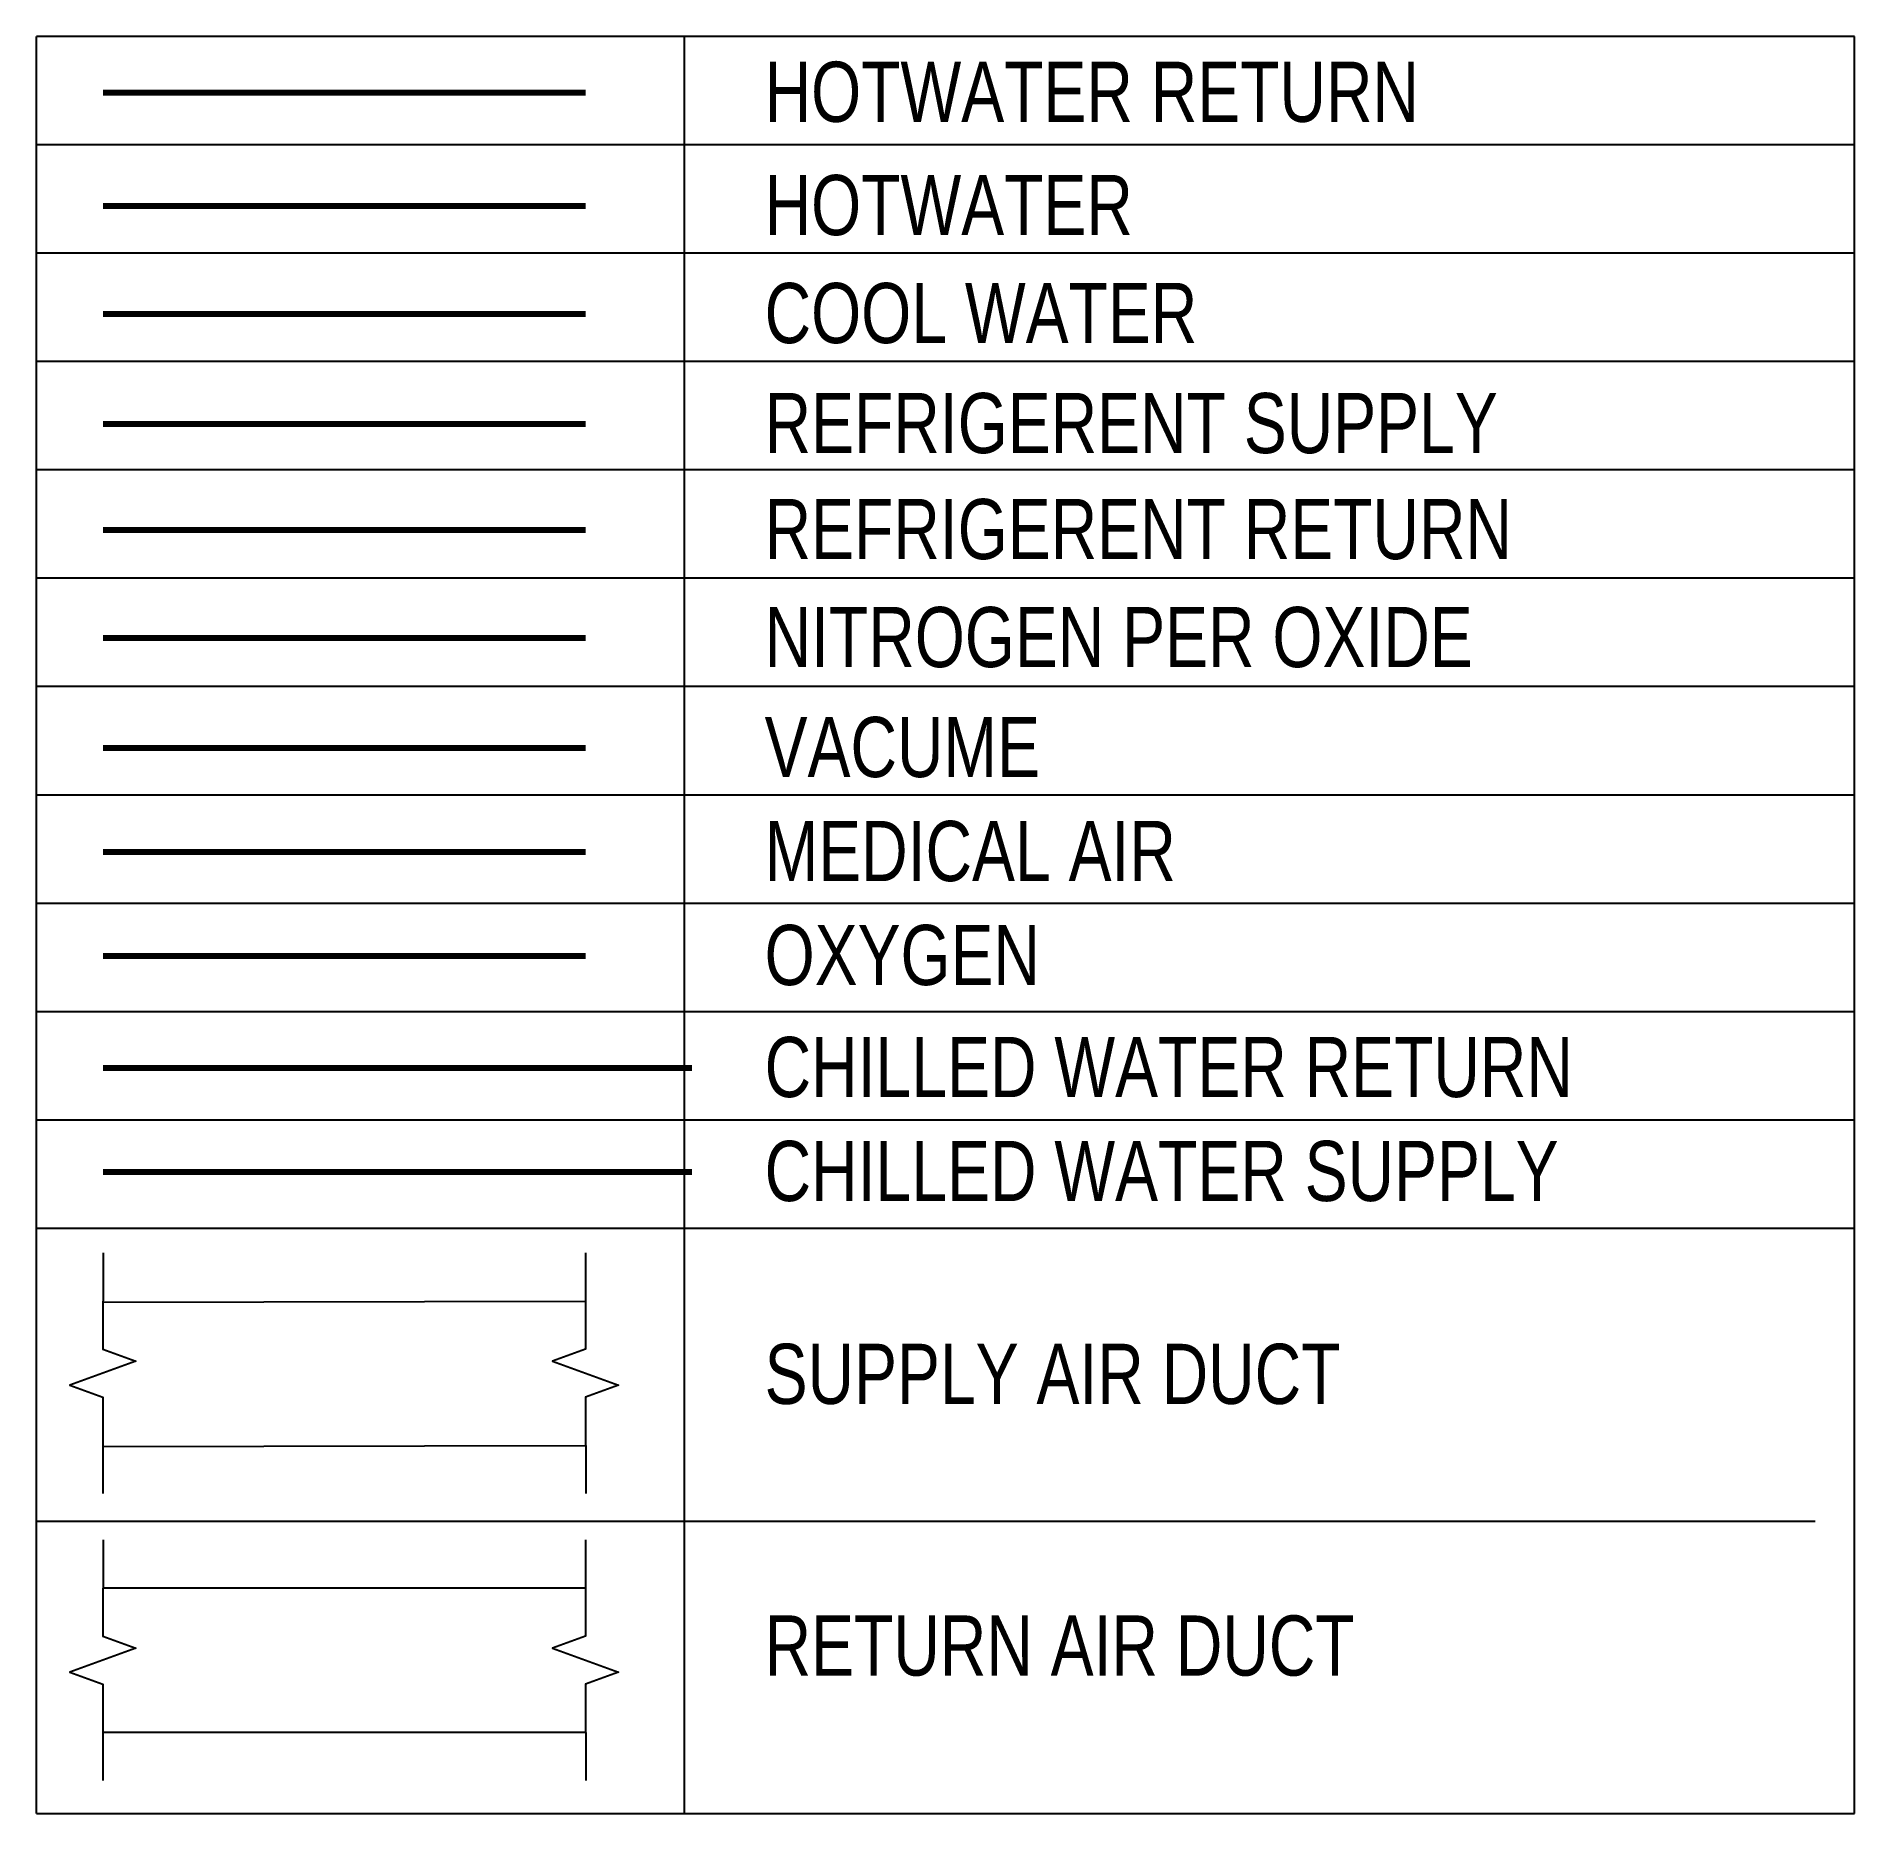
# Model space of a CAD drawing. Header units: inches. Extents: x -24112 to -17439, y -10663 to -8397.
# Drawn here: x -19908.5 to -19606.3, y -10620.8 to -10325.4 of the extents above; entities that cross this region are included whole.
import ezdxf
from ezdxf.lldxf.tags import DXFTag

# ---------------------------------------------------------------- set-up
doc = ezdxf.new("R2010")
doc.units = ezdxf.units.IN
doc.header["$LTSCALE"] = 300
doc.header["$MEASUREMENT"] = 0
doc.linetypes.add('CONTINUÏUS', pattern=[0])
doc.layers.get('0').update_dxf_attribs({"linetype": 'CONTINUOUS'})
for name, color, linetype in [('ch.w.ret.', 1, 'CONTINUOUS'), ('EAD', 30, 'CONTINUOUS'), ('MS-PL-TEXT', 3, 'CONTINUOUS'), ('NUMBERING', 5, 'CONTINUOUS'), ('P-N2O', 56, 'NO2_PIPE'), ('P-OX NEW', 180, 'OXYGEN_GAS'), ('P-VAC NEW', 211, 'VACCUM_GAS'), ('REF.PIPE', 5, 'CONTINUOUS'), ('SA-LEADER', 30, 'CONTINUOUS'), ('SA-MA', 60, 'CONTINUOUS'), ('YH-CHWR', 4, 'CONTINUÏUS'), ('YH-CHWS', 6, 'CONTINUOUS')]:
    doc.layers.add(name, color=color, linetype=linetype)
tags = doc.linetypes.add('CHLLID_WATER_RETURN', pattern='A,30.7,-5.08,["CHWR",Standard,S=2.54,R=0,X=-2.54,Y=-1.27],-10.46', length=46.24).pattern_tags.tags
tags[6] = DXFTag(74, 10)
tags = doc.linetypes.add('CHLLID_WATER_SUPPLY', pattern='A,30.7,-5.08,["CHWS",Standard,S=2.54,R=0,X=-2.54,Y=-1.27],-10.46', length=46.24).pattern_tags.tags
tags[6] = DXFTag(74, 10)
tags = doc.linetypes.add('COOL_WATER', pattern='A,0.5,-0.2,["CW",Standard,S=0.1,R=0,X=-0.1,Y=-0.05],-0.2', length=0.9).pattern_tags.tags
tags[6] = DXFTag(74, 10)
tags = doc.linetypes.add('HOT_WATER_RETURN', pattern='A,0.5,-0.2,["HWR",Standard,S=0.1,R=0,X=-0.1,Y=-0.05],-0.2', length=0.9).pattern_tags.tags
tags[6] = DXFTag(74, 10)
tags = doc.linetypes.add('HOT_WATER_SUPPLY', pattern='A,0.5,-0.2,["HW",Standard,S=0.1,R=0,X=-0.1,Y=-0.05],-0.2', length=0.9).pattern_tags.tags
tags[6] = DXFTag(74, 10)
tags = doc.linetypes.add('MA_LINE', pattern='A,0.5,-0.2,["MA",Standard,S=0.1,R=0,X=-0.1,Y=-0.05],-0.25', length=0.95).pattern_tags.tags
tags[6] = DXFTag(74, 10)
doc.linetypes.add('NO2_PIPE', pattern='A,0.5,-0.2,["N2O",Standard,S=0.1,R=0,X=-0.1,Y=-0.05],-0.25', length=0.95)
doc.linetypes.add('OXYGEN_GAS', pattern='A,0.5,-0.2,["OX",Standard,S=0.1,R=0,X=-0.1,Y=-0.05],-0.2', length=0.9)
tags = doc.linetypes.add('REFRIGERANT_RETURN', pattern='A,0.5,-0.2,["RR",Standard,S=0.1,R=0,X=-0.1,Y=-0.05],-0.2', length=0.9).pattern_tags.tags
tags[6] = DXFTag(74, 10)
tags = doc.linetypes.add('REFRIGERANT_SUPPLY', pattern='A,0.5,-0.2,["RS",Standard,S=0.1,R=0,X=-0.1,Y=-0.05],-0.2', length=0.9).pattern_tags.tags
tags[6] = DXFTag(74, 10)
doc.linetypes.add('VACCUM_GAS', pattern='A,0.5,-0.2,["VAC",Standard,S=0.1,R=0,X=-0.1,Y=-0.05],-0.25', length=0.95)

msp = doc.modelspace()

# ---------------------------------------------------------------- texts
at = {"layer": 'MS-PL-TEXT', "color": 7, "lineweight": -3, "width": 0.8}
for s, p in [('HOTWATER RETURN', (-19787.49, -10339.58)), ('HOTWATER ', (-19787.49, -10358.41)), ('COOL WATER', (-19787.49, -10376.36)), ('REFRIGERENT SUPPLY', (-19787.49, -10394.65)), ('REFRIGERENT RETURN', (-19787.49, -10412.27)), ('NITROGEN PER OXIDE', (-19787.49, -10430.22)), ('VACUME', (-19787.49, -10448.5)), ('MEDICAL AIR', (-19787.49, -10465.79)), ('OXYGEN', (-19787.49, -10483.07)), ('CHILLED WATER RETURN', (-19787.49, -10501.69)), ('CHILLED WATER SUPPLY', (-19787.49, -10518.97)), ('SUPPLY AIR DUCT', (-19787.49, -10552.7)), ('RETURN AIR DUCT', (-19787.49, -10597.86))]:
    msp.add_text(s, height=10, dxfattribs=at).set_placement(p)

# ---------------------------------------------------------------- linework, layer by layer
at = {"lineweight": -3}
for p, q in [((-19908.53, -10620.8), (-19908.53, -10325.37)), ((-19606.32, -10325.37), (-19908.53, -10325.37)), ((-19800.83, -10620.8), (-19800.83, -10325.37)), ((-19606.32, -10620.8), (-19606.32, -10325.37)), ((-19606.32, -10343.38), (-19908.53, -10343.38)), ((-19606.32, -10361.4), (-19908.53, -10361.4)), ((-19606.32, -10379.42), (-19908.53, -10379.42)), ((-19606.32, -10397.43), (-19908.53, -10397.43)), ((-19606.32, -10415.45), (-19908.53, -10415.45)), ((-19606.32, -10433.46), (-19908.53, -10433.46)), ((-19606.32, -10451.48), (-19908.53, -10451.48)), ((-19606.32, -10469.5), (-19908.53, -10469.5)), ((-19606.32, -10487.51), (-19908.53, -10487.51)), ((-19606.32, -10505.53), (-19908.53, -10505.53)), ((-19606.32, -10523.54), (-19908.53, -10523.54)), ((-19908.53, -10572.17), (-19612.89, -10572.17)), ((-19908.53, -10620.8), (-19606.32, -10620.8))]:
    msp.add_line(p, q, dxfattribs=at)
at = {"linetype": 'Continuous', "lineweight": -3}
for points in [[(-19897.45, -10527.6), (-19897.47, -10543.6), (-19891.98, -10545.6), (-19902.98, -10549.59), (-19897.48, -10551.6), (-19897.5, -10567.6)], [(-19817.27, -10527.6), (-19817.25, -10543.6), (-19822.74, -10545.6), (-19811.75, -10549.59), (-19817.24, -10551.6), (-19817.22, -10567.6)], [(-19897.45, -10575.28), (-19897.47, -10591.28), (-19891.98, -10593.29), (-19902.98, -10597.27), (-19897.48, -10599.28), (-19897.5, -10615.28)], [(-19817.27, -10575.28), (-19817.25, -10591.28), (-19822.74, -10593.29), (-19811.75, -10597.27), (-19817.24, -10599.28), (-19817.22, -10615.28)]]:
    msp.add_lwpolyline(points, dxfattribs=at)
at = {"layer": 'ch.w.ret.', "linetype": 'HOT_WATER_SUPPLY', "lineweight": -3, "ltscale": 0.25, "const_width": 1}
msp.add_lwpolyline([(-19817.26, -10353.58), (-19897.46, -10353.58)], dxfattribs=at)
at = {"layer": 'EAD', "lineweight": -3}
for p, q in [((-19897.46, -10583.28), (-19817.26, -10583.28)), ((-19897.46, -10607.28), (-19817.26, -10607.28))]:
    msp.add_line(p, q, dxfattribs=at)
at = {"layer": 'NUMBERING', "lineweight": -3}
for p, q in [((-19897.46, -10535.77), (-19817.26, -10535.6)), ((-19897.46, -10559.77), (-19817.26, -10559.6))]:
    msp.add_line(p, q, dxfattribs=at)
at = {"layer": 'P-N2O', "ltscale": 0.25, "const_width": 1}
msp.add_lwpolyline([(-19897.46, -10425.38), (-19817.26, -10425.38)], dxfattribs=at)
at = {"layer": 'P-OX NEW', "ltscale": 0.25, "const_width": 1}
msp.add_lwpolyline([(-19897.46, -10478.24), (-19817.26, -10478.24)], dxfattribs=at)
at = {"layer": 'P-VAC NEW', "ltscale": 0.25, "const_width": 1}
msp.add_lwpolyline([(-19897.46, -10443.67), (-19817.26, -10443.67)], dxfattribs=at)
at = {"layer": 'REF.PIPE', "linetype": 'REFRIGERANT_SUPPLY', "ltscale": 0.25, "const_width": 1}
msp.add_lwpolyline([(-19817.26, -10389.81), (-19897.46, -10389.81)], dxfattribs=at)
at = {"layer": 'REF.PIPE', "linetype": 'REFRIGERANT_RETURN', "ltscale": 0.25, "const_width": 1}
msp.add_lwpolyline([(-19817.26, -10407.43), (-19897.46, -10407.43)], dxfattribs=at)
at = {"layer": 'SA-LEADER', "color": 11, "linetype": 'HOT_WATER_RETURN', "lineweight": -3, "ltscale": 0.25, "true_color": 0xf27172, "const_width": 1}
msp.add_lwpolyline([(-19817.26, -10334.74), (-19897.46, -10334.74)], dxfattribs=at)
at = {"layer": 'SA-MA', "linetype": 'MA_LINE', "ltscale": 0.25, "const_width": 1}
msp.add_lwpolyline([(-19897.46, -10460.95), (-19817.26, -10460.95)], dxfattribs=at)
at = {"layer": 'YH-CHWR', "linetype": 'COOL_WATER', "ltscale": 0.25, "const_width": 1}
msp.add_lwpolyline([(-19817.26, -10371.53), (-19897.46, -10371.53)], dxfattribs=at)
at = {"layer": 'YH-CHWR', "linetype": 'CHLLID_WATER_RETURN', "ltscale": 0.009, "const_width": 1}
msp.add_lwpolyline([(-19897.46, -10496.85), (-19799.56, -10496.85)], dxfattribs=at)
at = {"layer": 'YH-CHWS', "linetype": 'CHLLID_WATER_SUPPLY', "ltscale": 0.009, "const_width": 1}
msp.add_lwpolyline([(-19897.46, -10514.14), (-19799.56, -10514.14)], dxfattribs=at)

msp.set_redraw_order([(e.dxf.handle, doc.entitydb.next_handle()) for e in msp.query("TEXT MTEXT ATTDEF DIMENSION ARC_DIMENSION")])  # texts and dimensions are drawn at this point

doc.saveas('drawing.dxf')
